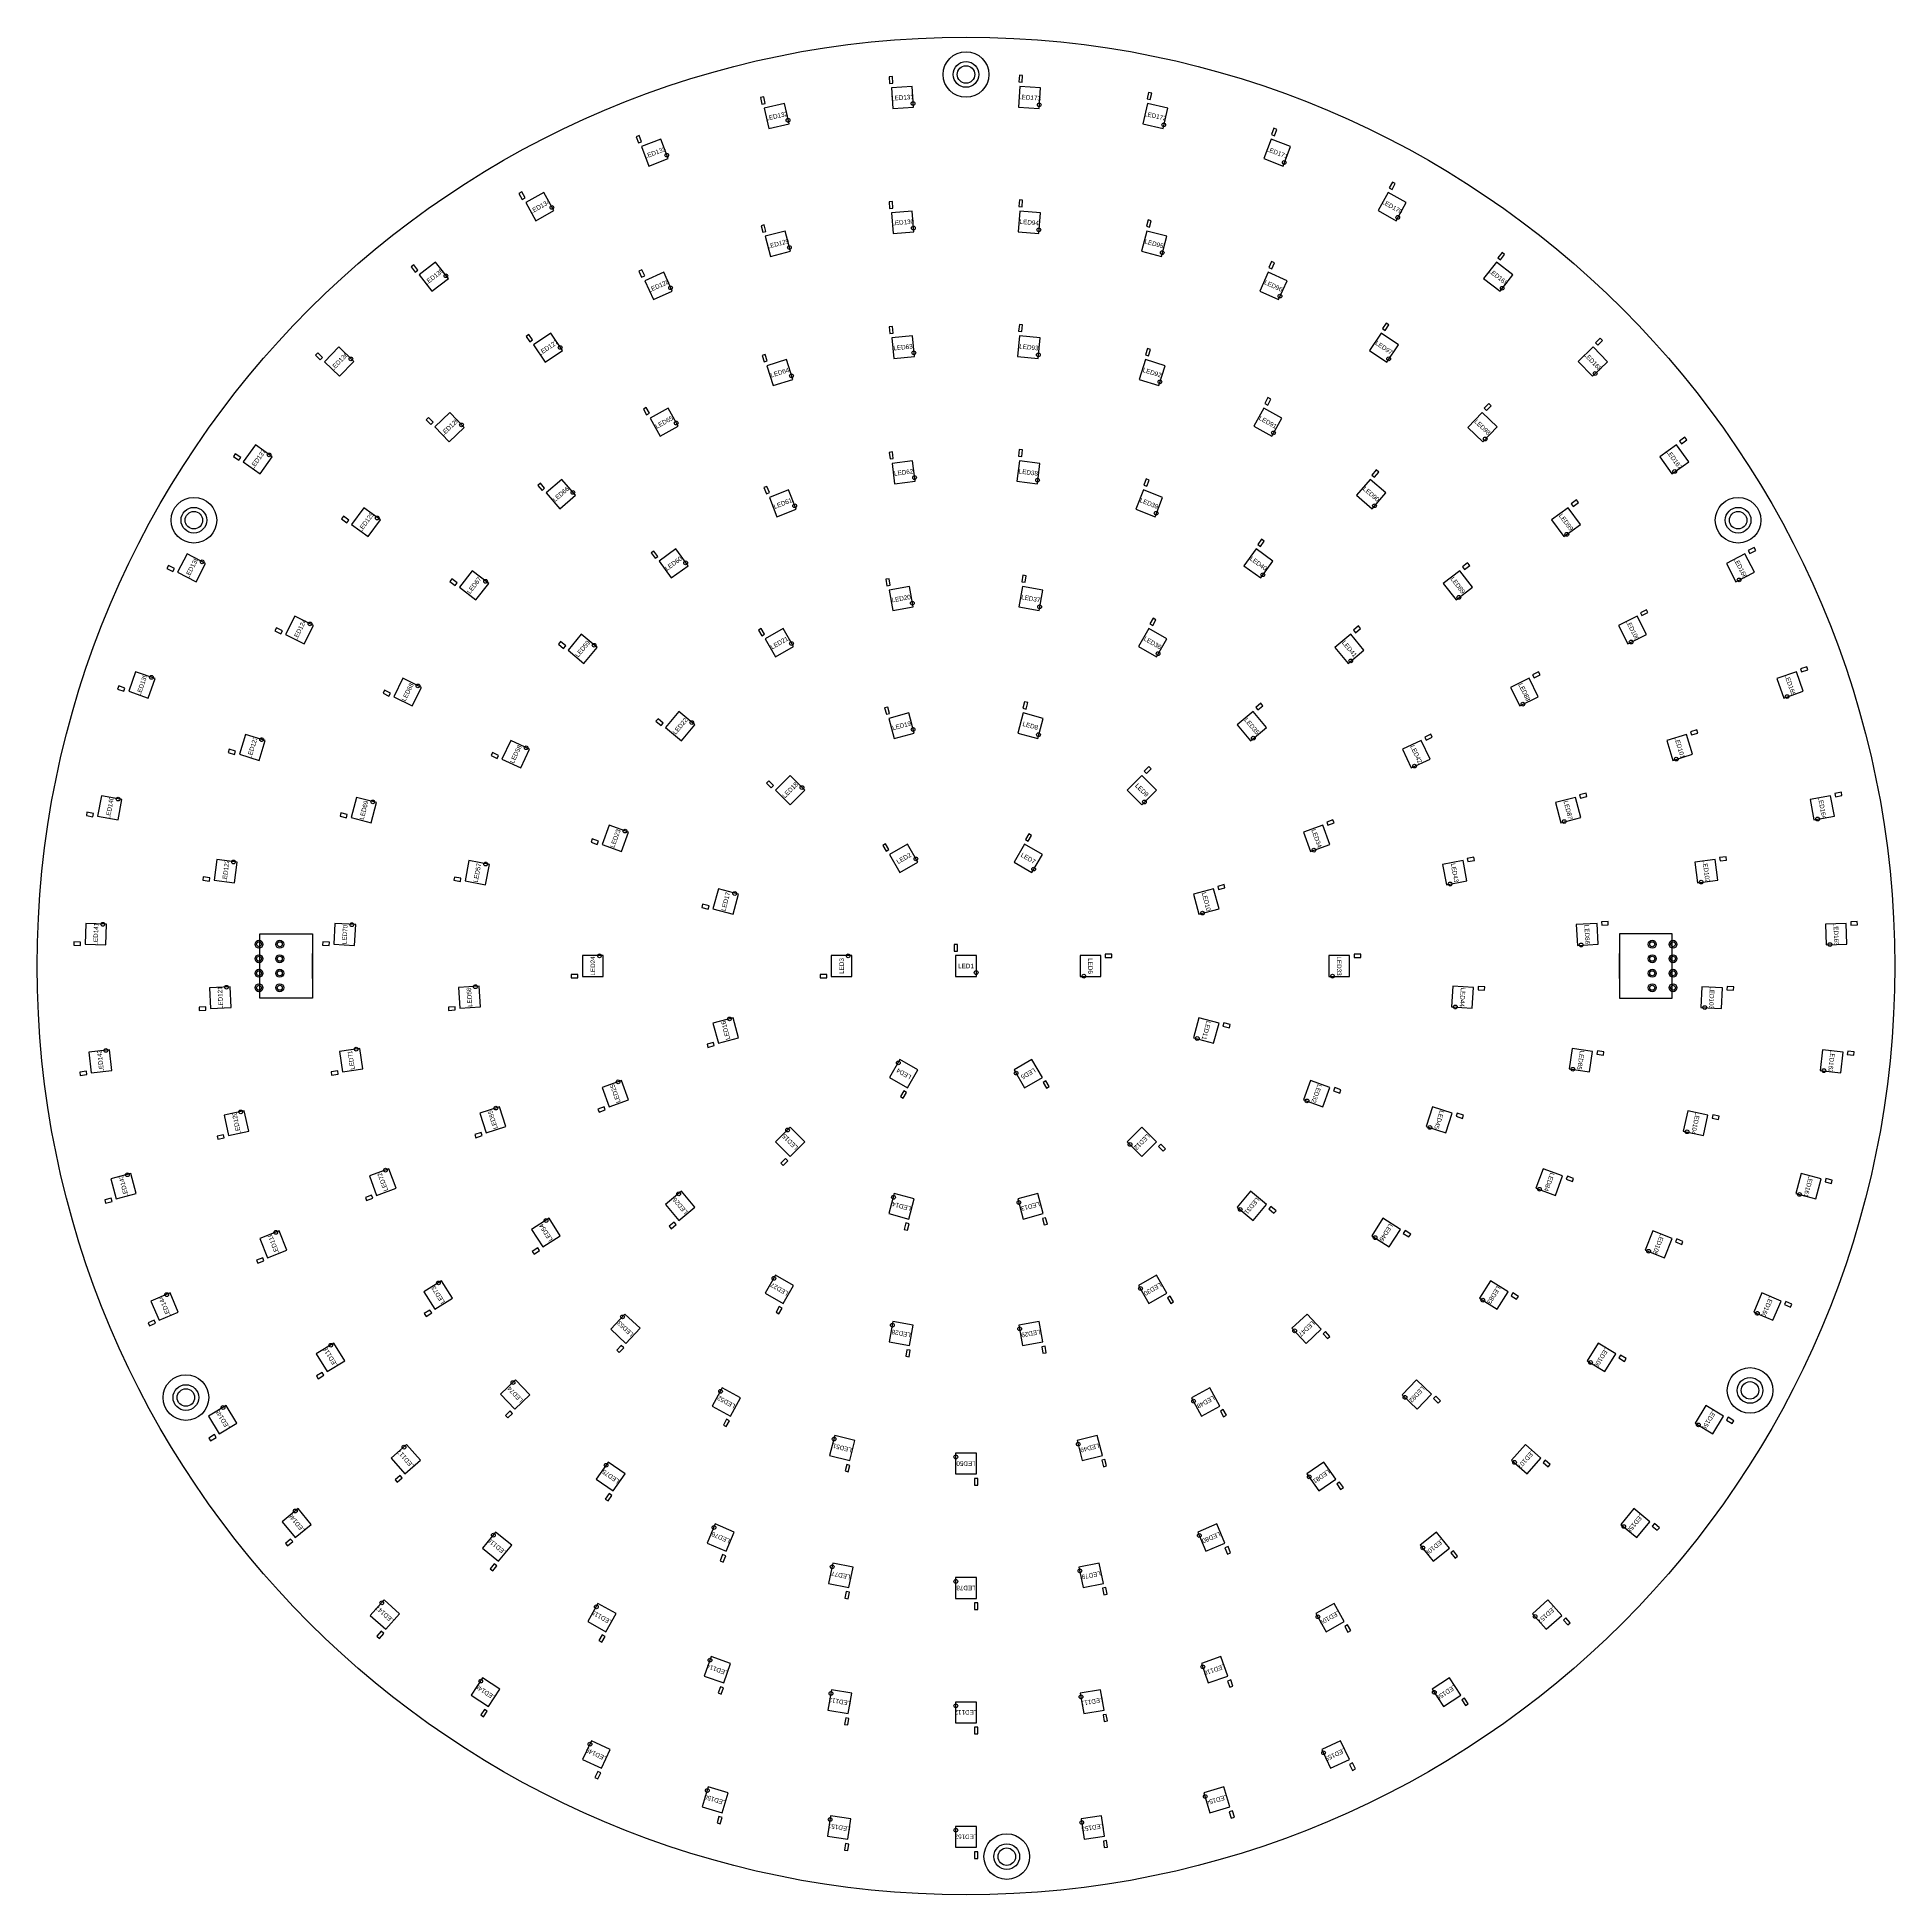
# Model space of a CAD drawing. Header units: millimetres. Extents: x -14 to 434, y -14 to 434.
import ezdxf
from ezdxf.enums import TextEntityAlignment as Align

# ---------------------------------------------------------------- set-up
doc = ezdxf.new("R2010")
doc.units = ezdxf.units.MM
for name, color, linetype in [('CAP', 30, 'Continuous'), ('LED', 7, 'Continuous'), ('LED-REF', 8, 'Continuous'), ('MOUNT', 1, 'Continuous'), ('OUTLINE', 2, 'Continuous'), ('WAGO', 3, 'Continuous')]:
    doc.layers.add(name, color=color, linetype=linetype)

msp = doc.modelspace()

# ---------------------------------------------------------------- linework, layer by layer
at = {"layer": 'CAP'}
for points in [[(192.22, 422.88), (192.11, 424.48), (191.31, 424.42), (191.43, 422.82), (192.22, 422.88)], [(223.41, 423.18), (223.52, 424.78), (222.73, 424.83), (222.61, 423.24), (223.41, 423.18)], [(161.42, 418.04), (161.07, 419.61), (160.29, 419.43), (160.64, 417.87), (161.42, 418.04)], [(254.3, 418.94), (254.65, 420.5), (253.87, 420.67), (253.52, 419.11), (254.3, 418.94)], [(131.64, 408.77), (131.07, 410.27), (130.32, 409.98), (130.89, 408.49), (131.64, 408.77)], [(284.25, 410.24), (284.82, 411.73), (284.07, 412.02), (283.5, 410.52), (284.25, 410.24)], [(312.61, 397.27), (313.39, 398.67), (312.7, 399.06), (311.91, 397.66), (312.61, 397.27)], [(103.53, 395.27), (102.75, 396.66), (102.05, 396.27), (102.84, 394.87), (103.53, 395.27)], [(192.25, 392.76), (192.11, 394.36), (191.31, 394.29), (191.45, 392.7), (192.25, 392.76)], [(223.39, 393.11), (223.52, 394.71), (222.73, 394.77), (222.59, 393.18), (223.39, 393.11)], [(254.14, 388.19), (254.54, 389.74), (253.77, 389.94), (253.37, 388.39), (254.14, 388.19)], [(161.61, 387.16), (161.21, 388.71), (160.44, 388.51), (160.84, 386.96), (161.61, 387.16)], [(338.78, 380.32), (339.76, 381.58), (339.13, 382.07), (338.15, 380.81), (338.78, 380.32)], [(77.69, 377.81), (76.71, 379.08), (76.08, 378.59), (77.06, 377.32), (77.69, 377.81)], [(132.37, 376.46), (131.71, 377.92), (130.98, 377.59), (131.64, 376.13), (132.37, 376.46)], [(283.62, 378.15), (284.28, 379.6), (283.55, 379.93), (282.89, 378.48), (283.62, 378.15)], [(192.28, 362.6), (192.12, 364.2), (191.32, 364.12), (191.49, 362.52), (192.28, 362.6)], [(223.36, 363.02), (223.52, 364.61), (222.73, 364.69), (222.56, 363.1), (223.36, 363.02)], [(310.97, 363.26), (311.87, 364.59), (311.21, 365.04), (310.31, 363.71), (310.97, 363.26)], [(105.35, 360.97), (104.45, 362.29), (103.79, 361.84), (104.69, 360.52), (105.35, 360.97)], [(253.89, 357.17), (254.37, 358.7), (253.6, 358.94), (253.12, 357.41), (253.89, 357.17)], [(362.21, 359.73), (363.36, 360.84), (362.81, 361.42), (361.65, 360.31), (362.21, 359.73)], [(54.67, 356.78), (53.51, 357.89), (52.96, 357.31), (54.11, 356.2), (54.67, 356.78)], [(161.92, 355.94), (161.44, 357.47), (160.68, 357.23), (161.16, 355.7), (161.92, 355.94)], [(282.61, 345.29), (283.39, 346.69), (282.69, 347.08), (281.91, 345.68), (282.61, 345.29)], [(335.42, 343.97), (336.53, 345.12), (335.95, 345.68), (334.84, 344.52), (335.42, 343.97)], [(81.34, 341.13), (80.23, 342.29), (79.66, 341.73), (80.76, 340.58), (81.34, 341.13)], [(133.53, 343.3), (132.75, 344.7), (132.05, 344.32), (132.83, 342.92), (133.53, 343.3)], [(382.39, 335.95), (383.69, 336.88), (383.22, 337.53), (381.92, 336.6), (382.39, 335.95)], [(34.95, 332.62), (33.65, 333.55), (33.18, 332.9), (34.48, 331.97), (34.95, 332.62)], [(192.33, 332.37), (192.13, 333.96), (191.34, 333.86), (191.54, 332.27), (192.33, 332.37)], [(223.32, 332.88), (223.52, 334.47), (222.72, 334.57), (222.52, 332.98), (223.32, 332.88)], [(253.45, 325.68), (254.04, 327.16), (253.3, 327.46), (252.71, 325.97), (253.45, 325.68)], [(308.36, 327.88), (309.4, 329.09), (308.79, 329.62), (307.75, 328.4), (308.36, 327.88)], [(108.25, 325.21), (107.21, 326.42), (106.6, 325.9), (107.65, 324.69), (108.25, 325.21)], [(162.45, 324.17), (161.86, 325.65), (161.12, 325.36), (161.71, 323.87), (162.45, 324.17)], [(61.03, 317.53), (59.74, 318.48), (59.26, 317.83), (60.55, 316.88), (61.03, 317.53)], [(356.25, 320.82), (357.54, 321.77), (357.07, 322.42), (355.78, 321.47), (356.25, 320.82)], [(135.55, 308.79), (134.61, 310.08), (133.96, 309.61), (134.9, 308.32), (135.55, 308.79)], [(280.85, 311.2), (281.79, 312.49), (281.14, 312.96), (280.2, 311.67), (280.85, 311.2)], [(398.89, 309.49), (400.31, 310.22), (399.94, 310.93), (398.52, 310.2), (398.89, 309.49)], [(18.96, 305.84), (17.54, 306.58), (17.17, 305.86), (18.59, 305.13), (18.96, 305.84)], [(330.07, 305.64), (331.33, 306.62), (330.84, 307.25), (329.58, 306.27), (330.07, 305.64)], [(87.14, 302.4), (85.88, 303.38), (85.39, 302.75), (86.65, 301.77), (87.14, 302.4)], [(191.59, 301.82), (191.31, 303.4), (190.52, 303.26), (190.8, 301.68), (191.59, 301.82)], [(224.09, 302.53), (224.37, 304.11), (223.58, 304.25), (223.31, 302.67), (224.09, 302.53)], [(372.88, 294.49), (374.31, 295.21), (373.95, 295.92), (372.52, 295.2), (372.88, 294.49)], [(45, 290.83), (43.57, 291.55), (43.21, 290.83), (44.64, 290.11), (45, 290.83)], [(161.28, 290.03), (160.48, 291.42), (159.79, 291.02), (160.59, 289.63), (161.28, 290.03)], [(254.88, 292.08), (255.68, 293.47), (254.99, 293.87), (254.19, 292.48), (254.88, 292.08)], [(303.79, 290.37), (305.02, 291.39), (304.51, 292), (303.28, 290.98), (303.79, 290.37)], [(113.32, 287.21), (112.08, 288.23), (111.58, 287.61), (112.81, 286.59), (113.32, 287.21)], [(346.86, 279.49), (348.3, 280.19), (347.94, 280.91), (346.51, 280.2), (346.86, 279.49)], [(411.36, 280.91), (412.87, 281.42), (412.61, 282.18), (411.1, 281.66), (411.36, 280.91)], [(7.04, 277.03), (5.52, 277.54), (5.27, 276.79), (6.78, 276.27), (7.04, 277.03)], [(71.05, 275.8), (69.62, 276.51), (69.27, 275.79), (70.7, 275.09), (71.05, 275.8)], [(224.34, 271.96), (224.75, 273.51), (223.98, 273.72), (223.57, 272.17), (224.34, 271.96)], [(280.24, 271.74), (281.47, 272.76), (280.96, 273.38), (279.73, 272.35), (280.24, 271.74)], [(136.84, 268.59), (135.61, 269.62), (135.1, 269.01), (136.33, 267.98), (136.84, 268.59)], [(191.42, 270.9), (191, 272.45), (190.23, 272.24), (190.65, 270.7), (191.42, 270.9)], [(320.82, 264.48), (322.27, 265.16), (321.93, 265.89), (320.48, 265.21), (320.82, 264.48)], [(384.81, 265.72), (386.34, 266.19), (386.11, 266.96), (384.58, 266.49), (384.81, 265.72)], [(33.71, 261.8), (32.18, 262.27), (31.94, 261.51), (33.47, 261.04), (33.71, 261.8)], [(97.15, 260.77), (95.7, 261.45), (95.36, 260.73), (96.81, 260.05), (97.15, 260.77)], [(253.38, 256.42), (254.51, 257.55), (253.95, 258.12), (252.82, 256.99), (253.38, 256.42)], [(163.44, 253.52), (162.31, 254.65), (161.74, 254.09), (162.87, 252.96), (163.44, 253.52)], [(358.04, 250.48), (359.59, 250.89), (359.39, 251.66), (357.84, 251.26), (358.04, 250.48)], [(419.53, 250.81), (421.11, 251.1), (420.96, 251.89), (419.39, 251.6), (419.53, 250.81)], [(-0.56, 246.78), (-2.13, 247.07), (-2.28, 246.29), (-0.7, 245.99), (-0.56, 246.78)], [(60.65, 246.52), (59.1, 246.92), (58.9, 246.14), (60.45, 245.74), (60.65, 246.52)], [(297.11, 243.94), (298.62, 244.49), (298.34, 245.24), (296.84, 244.69), (297.11, 243.94)], [(121.2, 240.09), (119.7, 240.63), (119.43, 239.88), (120.93, 239.33), (121.2, 240.09)], [(191.28, 238.07), (190.48, 239.46), (189.79, 239.06), (190.59, 237.67), (191.28, 238.07)], [(224.88, 240.12), (225.68, 241.51), (224.99, 241.91), (224.19, 240.52), (224.88, 240.12)], [(330.89, 235.17), (332.46, 235.47), (332.31, 236.26), (330.74, 235.96), (330.89, 235.17)], [(391.71, 235.35), (393.3, 235.56), (393.2, 236.35), (391.61, 236.15), (391.71, 235.35)], [(27.49, 231.29), (25.9, 231.49), (25.8, 230.7), (27.39, 230.49), (27.49, 231.29)], [(88.07, 231.15), (86.49, 231.45), (86.34, 230.66), (87.92, 230.36), (88.07, 231.15)], [(270.76, 228.44), (272.31, 228.86), (272.1, 229.63), (270.56, 229.21), (270.76, 228.44)], [(147.9, 224.48), (146.35, 224.89), (146.14, 224.12), (147.69, 223.71), (147.9, 224.48)], [(363.16, 219.83), (364.76, 219.91), (364.72, 220.71), (363.12, 220.63), (363.16, 219.83)], [(423.24, 219.85), (424.84, 219.91), (424.81, 220.71), (423.21, 220.65), (423.24, 219.85)], [(-3.67, 215.75), (-5.27, 215.81), (-5.3, 215.01), (-3.7, 214.95), (-3.67, 215.75)], [(56.35, 215.73), (54.76, 215.81), (54.71, 215.01), (56.31, 214.93), (56.35, 215.73)], [(207.81, 213.6), (207.81, 215.2), (207.01, 215.2), (207.01, 213.6), (207.81, 213.6)], [(243.46, 212.05), (245.06, 212.05), (245.06, 212.85), (243.46, 212.85), (243.46, 212.05)], [(303.46, 212.05), (305.06, 212.05), (305.06, 212.85), (303.46, 212.85), (303.46, 212.05)], [(116.26, 207.95), (114.66, 207.95), (114.66, 207.15), (116.26, 207.15), (116.26, 207.95)], [(176.26, 207.95), (174.66, 207.95), (174.66, 207.15), (176.26, 207.15), (176.26, 207.95)], [(333.34, 204.29), (334.94, 204.18), (334.99, 204.98), (333.39, 205.08), (333.34, 204.29)], [(393.38, 204.26), (394.98, 204.19), (395.01, 204.99), (393.42, 205.06), (393.38, 204.26)], [(26.51, 200.16), (24.91, 200.09), (24.95, 199.29), (26.55, 199.36), (26.51, 200.16)], [(86.63, 200.19), (85.04, 200.09), (85.09, 199.29), (86.68, 199.39), (86.63, 200.19)], [(271.82, 195.52), (273.37, 195.11), (273.58, 195.88), (272.03, 196.29), (271.82, 195.52)], [(148.96, 191.56), (147.41, 191.14), (147.62, 190.37), (149.16, 190.79), (148.96, 191.56)], [(362, 188.77), (363.58, 188.52), (363.7, 189.32), (362.12, 189.56), (362, 188.77)], [(422.4, 188.68), (423.99, 188.5), (424.08, 189.3), (422.49, 189.47), (422.4, 188.68)], [(-2.23, 184.6), (-3.82, 184.43), (-3.74, 183.63), (-2.15, 183.81), (-2.23, 184.6)], [(58.34, 184.71), (56.76, 184.47), (56.88, 183.68), (58.46, 183.92), (58.34, 184.71)], [(194.84, 179.88), (194.04, 178.49), (194.73, 178.09), (195.53, 179.48), (194.84, 179.88)], [(228.44, 181.93), (229.24, 180.54), (229.93, 180.94), (229.13, 182.33), (228.44, 181.93)], [(298.52, 179.91), (300.02, 179.37), (300.29, 180.12), (298.79, 180.67), (298.52, 179.91)], [(122.61, 176.06), (121.1, 175.51), (121.38, 174.76), (122.88, 175.31), (122.61, 176.06)], [(328.04, 173.76), (329.57, 173.26), (329.81, 174.02), (328.29, 174.52), (328.04, 173.76)], [(389.77, 173.32), (391.33, 172.99), (391.5, 173.77), (389.94, 174.11), (389.77, 173.32)], [(30.81, 169.32), (29.25, 168.98), (29.42, 168.2), (30.98, 168.53), (30.81, 169.32)], [(92.94, 169.86), (91.42, 169.36), (91.67, 168.6), (93.19, 169.09), (92.94, 169.86)], [(256.28, 166.48), (257.41, 165.35), (257.98, 165.91), (256.85, 167.04), (256.28, 166.48)], [(166.34, 163.58), (165.21, 162.45), (165.77, 161.88), (166.9, 163.01), (166.34, 163.58)], [(354.61, 158.58), (356.11, 158.02), (356.39, 158.77), (354.89, 159.33), (354.61, 158.58)], [(417.03, 157.96), (418.58, 157.55), (418.78, 158.33), (417.24, 158.73), (417.03, 157.96)], [(3.72, 153.99), (2.18, 153.59), (2.38, 152.81), (3.93, 153.22), (3.72, 153.99)], [(66.53, 154.73), (65.03, 154.18), (65.31, 153.43), (66.81, 153.98), (66.53, 154.73)], [(139.48, 148.26), (138.25, 147.24), (138.76, 146.62), (139.99, 147.65), (139.48, 148.26)], [(195.38, 148.04), (194.97, 146.49), (195.74, 146.28), (196.15, 147.83), (195.38, 148.04)], [(228.3, 149.1), (228.71, 147.55), (229.49, 147.76), (229.07, 149.3), (228.3, 149.1)], [(282.88, 151.41), (284.11, 150.38), (284.62, 150.99), (283.39, 152.02), (282.88, 151.41)], [(315.32, 145.5), (316.67, 144.65), (317.1, 145.32), (315.75, 146.18), (315.32, 145.5)], [(380.98, 143.45), (382.47, 142.85), (382.77, 143.59), (381.28, 144.19), (380.98, 143.45)], [(40.26, 139.64), (38.78, 139.04), (39.08, 138.3), (40.56, 138.9), (40.26, 139.64)], [(106.6, 142.04), (105.25, 141.18), (105.68, 140.51), (107.03, 141.37), (106.6, 142.04)], [(258.44, 129.97), (259.24, 128.58), (259.93, 128.98), (259.13, 130.37), (258.44, 129.97)], [(341.3, 130.49), (342.65, 129.64), (343.08, 130.32), (341.72, 131.17), (341.3, 130.49)], [(80.59, 127.01), (79.23, 126.17), (79.66, 125.49), (81.02, 126.33), (80.59, 127.01)], [(164.84, 127.92), (164.04, 126.53), (164.73, 126.13), (165.53, 127.52), (164.84, 127.92)], [(407.25, 128.35), (408.72, 127.72), (409.03, 128.46), (407.56, 129.08), (407.25, 128.35)], [(14.08, 124.57), (12.6, 123.95), (12.92, 123.21), (14.39, 123.84), (14.08, 124.57)], [(295.96, 121.3), (297.06, 120.14), (297.64, 120.68), (296.55, 121.85), (295.96, 121.3)], [(126.74, 118.5), (125.65, 117.33), (126.23, 116.78), (127.33, 117.95), (126.74, 118.5)], [(195.63, 117.47), (195.35, 115.89), (196.14, 115.75), (196.41, 117.33), (195.63, 117.47)], [(228.13, 118.18), (228.41, 116.6), (229.2, 116.74), (228.92, 118.32), (228.13, 118.18)], [(367.28, 115.48), (368.64, 114.64), (369.06, 115.33), (367.69, 116.16), (367.28, 115.48)], [(54.59, 111.99), (53.23, 111.15), (53.65, 110.47), (55.01, 111.31), (54.59, 111.99)], [(271.2, 102.68), (271.97, 101.27), (272.67, 101.66), (271.9, 103.06), (271.2, 102.68)], [(322.6, 105.66), (323.76, 104.56), (324.31, 105.14), (323.15, 106.24), (322.6, 105.66)], [(99.94, 102.69), (98.78, 101.59), (99.34, 101.01), (100.5, 102.11), (99.94, 102.69)], [(152.11, 100.7), (151.34, 99.3), (152.04, 98.91), (152.81, 100.32), (152.11, 100.7)], [(393.26, 100.48), (394.62, 99.64), (395.04, 100.33), (393.67, 101.16), (393.26, 100.48)], [(28.6, 96.98), (27.23, 96.14), (27.65, 95.46), (29.02, 96.29), (28.6, 96.98)], [(181.11, 89.77), (180.71, 88.22), (181.48, 88.02), (181.88, 89.57), (181.11, 89.77)], [(242.58, 90.79), (242.98, 89.24), (243.76, 89.44), (243.36, 90.99), (242.58, 90.79)], [(349.04, 90.24), (350.24, 89.18), (350.77, 89.78), (349.57, 90.84), (349.04, 90.24)], [(73.39, 87.16), (72.19, 86.1), (72.72, 85.5), (73.92, 86.56), (73.39, 87.16)], [(211.91, 86.4), (211.91, 84.8), (212.71, 84.8), (212.71, 86.4), (211.91, 86.4)], [(299.29, 85.1), (300.2, 83.79), (300.86, 84.25), (299.95, 85.56), (299.29, 85.1)], [(123.8, 82.76), (122.88, 81.45), (123.54, 80.99), (124.45, 82.3), (123.8, 82.76)], [(46.99, 71.79), (45.76, 70.77), (46.27, 70.15), (47.5, 71.18), (46.99, 71.79)], [(375.35, 74.94), (376.58, 73.92), (377.1, 74.53), (375.87, 75.56), (375.35, 74.94)], [(151.17, 68.04), (150.54, 66.57), (151.27, 66.25), (151.91, 67.72), (151.17, 68.04)], [(272.32, 69.66), (272.95, 68.19), (273.68, 68.5), (273.05, 69.97), (272.32, 69.66)], [(326.8, 68.44), (327.8, 67.2), (328.42, 67.7), (327.42, 68.94), (326.8, 68.44)], [(96.11, 65.86), (95.11, 64.62), (95.73, 64.12), (96.74, 65.36), (96.11, 65.86)], [(180.95, 59.13), (180.63, 57.56), (181.41, 57.4), (181.73, 58.97), (180.95, 59.13)], [(242.79, 59.96), (243.11, 58.39), (243.89, 58.55), (243.57, 60.12), (242.79, 59.96)], [(211.91, 56.4), (211.91, 54.8), (212.71, 54.8), (212.71, 56.4), (211.91, 56.4)], [(68.85, 49.55), (67.78, 48.36), (68.38, 47.82), (69.44, 49.01), (68.85, 49.55)], [(301.19, 50.71), (301.97, 49.32), (302.67, 49.71), (301.89, 51.1), (301.19, 50.71)], [(353.93, 52.28), (354.99, 51.09), (355.59, 51.63), (354.52, 52.82), (353.93, 52.28)], [(122.11, 48.71), (121.33, 47.32), (122.03, 46.93), (122.81, 48.32), (122.11, 48.71)], [(150.63, 36.2), (150.1, 34.7), (150.85, 34.43), (151.38, 35.94), (150.63, 36.2)], [(272.96, 37.57), (273.49, 36.06), (274.24, 36.33), (273.71, 37.84), (272.96, 37.57)], [(329.43, 32.99), (330.31, 31.65), (330.98, 32.1), (330.09, 33.43), (329.43, 32.99)], [(93.71, 30.73), (92.83, 29.39), (93.5, 28.95), (94.38, 30.29), (93.71, 30.73)], [(180.85, 28.69), (180.58, 27.12), (181.37, 26.98), (181.64, 28.56), (180.85, 28.69)], [(242.91, 29.39), (243.18, 27.81), (243.97, 27.95), (243.7, 29.52), (242.91, 29.39)], [(211.91, 26.4), (211.91, 24.8), (212.71, 24.8), (212.71, 26.4), (211.91, 26.4)], [(121.05, 15.73), (120.37, 14.28), (121.1, 13.94), (121.78, 15.39), (121.05, 15.73)], [(302.38, 17.47), (303.06, 16.02), (303.78, 16.36), (303.1, 17.81), (302.38, 17.47)], [(150.29, 4.87), (149.82, 3.33), (150.59, 3.1), (151.05, 4.64), (150.29, 4.87)], [(273.36, 6.05), (273.82, 4.51), (274.59, 4.75), (274.13, 6.28), (273.36, 6.05)], [(180.79, -1.62), (180.55, -3.21), (181.35, -3.32), (181.58, -1.74), (180.79, -1.62)], [(211.91, -3.6), (211.91, -5.2), (212.71, -5.2), (212.71, -3.6), (211.91, -3.6)], [(242.99, -1.03), (243.22, -2.61), (244.01, -2.49), (243.78, -0.91), (242.99, -1.03)]]:
    msp.add_lwpolyline(points, dxfattribs=at)
at = {"layer": 'LED'}
for points in [[(192.22, 416.76), (197.21, 417.13), (196.84, 422.12), (191.86, 421.75), (192.22, 416.76)], [(222.51, 417.13), (227.5, 416.76), (227.86, 421.75), (222.88, 422.12), (222.51, 417.13)], [(162.3, 411.99), (167.18, 413.08), (166.1, 417.96), (161.22, 416.87), (162.3, 411.99)], [(252.54, 413.08), (257.42, 411.99), (258.5, 416.87), (253.62, 417.96), (252.54, 413.08)], [(133.4, 402.92), (138.07, 404.7), (136.28, 409.37), (131.61, 407.59), (133.4, 402.92)], [(281.65, 404.7), (286.32, 402.92), (288.11, 407.59), (283.44, 409.37), (281.65, 404.7)], [(106.13, 389.73), (110.49, 392.17), (108.04, 396.53), (103.68, 394.09), (106.13, 389.73)], [(309.23, 392.17), (313.59, 389.73), (316.04, 394.09), (311.68, 396.53), (309.23, 392.17)], [(192.32, 386.65), (197.3, 387.07), (196.87, 392.05), (191.89, 391.63), (192.32, 386.65)], [(222.42, 387.07), (227.4, 386.65), (227.83, 391.63), (222.85, 392.05), (222.42, 387.07)], [(162.71, 381.14), (167.55, 382.4), (166.29, 387.24), (161.45, 385.98), (162.71, 381.14)], [(252.17, 382.4), (257.01, 381.14), (258.27, 385.98), (253.43, 387.24), (252.17, 382.4)], [(81.06, 372.71), (85.02, 375.76), (81.96, 379.72), (78.01, 376.67), (81.06, 372.71)], [(134.47, 370.71), (139.03, 372.77), (136.97, 377.33), (132.41, 375.27), (134.47, 370.71)], [(280.69, 372.77), (285.25, 370.71), (287.31, 375.27), (282.75, 377.33), (280.69, 372.77)], [(334.7, 375.76), (338.66, 372.71), (341.71, 376.67), (337.76, 379.72), (334.7, 375.76)], [(58.74, 352.22), (62.22, 355.82), (58.62, 359.29), (55.15, 355.69), (58.74, 352.22)], [(108.39, 355.66), (112.54, 358.46), (109.74, 362.6), (105.59, 359.8), (108.39, 355.66)], [(192.45, 356.49), (197.42, 357), (196.92, 361.97), (191.94, 361.46), (192.45, 356.49)], [(222.3, 357), (227.27, 356.49), (227.78, 361.46), (222.8, 361.97), (222.3, 357)], [(307.18, 358.46), (311.33, 355.66), (314.13, 359.8), (309.98, 362.6), (307.18, 358.46)], [(357.5, 355.82), (360.97, 352.22), (364.57, 355.69), (361.1, 359.29), (357.5, 355.82)], [(163.32, 349.99), (168.09, 351.48), (166.59, 356.25), (161.82, 354.76), (163.32, 349.99)], [(251.63, 351.48), (256.4, 349.99), (257.9, 354.76), (253.13, 356.25), (251.63, 351.48)], [(85.24, 336.42), (88.85, 339.88), (85.39, 343.49), (81.78, 340.03), (85.24, 336.42)], [(136.09, 337.75), (140.46, 340.18), (138.04, 344.55), (133.67, 342.12), (136.09, 337.75)], [(279.26, 340.18), (283.63, 337.75), (286.05, 342.12), (281.68, 344.55), (279.26, 340.18)], [(330.87, 339.88), (334.48, 336.42), (337.94, 340.03), (334.33, 343.49), (330.87, 339.88)], [(39.65, 328.7), (42.56, 332.77), (38.49, 335.68), (35.58, 331.61), (39.65, 328.7)], [(192.65, 326.26), (197.61, 326.89), (196.99, 331.85), (192.03, 331.22), (192.65, 326.26)], [(222.11, 326.89), (227.07, 326.26), (227.69, 331.22), (222.73, 331.85), (222.11, 326.89)], [(377.16, 332.77), (380.07, 328.7), (384.14, 331.61), (381.23, 335.68), (377.16, 332.77)], [(111.89, 320.29), (115.68, 323.55), (112.42, 327.34), (108.63, 324.08), (111.89, 320.29)], [(304.04, 323.55), (307.83, 320.29), (311.09, 324.08), (307.3, 327.34), (304.04, 323.55)], [(164.28, 318.33), (168.93, 320.17), (167.09, 324.82), (162.44, 322.98), (164.28, 318.33)], [(250.79, 320.17), (255.44, 318.33), (257.28, 322.98), (252.63, 324.82), (250.79, 320.17)], [(65.66, 313.54), (68.64, 317.56), (64.62, 320.53), (61.64, 316.51), (65.66, 313.54)], [(351.08, 317.56), (354.06, 313.54), (358.08, 316.51), (355.1, 320.53), (351.08, 317.56)], [(24.18, 302.65), (26.46, 307.1), (22.02, 309.39), (19.73, 304.94), (24.18, 302.65)], [(138.77, 303.59), (142.82, 306.53), (139.88, 310.57), (135.83, 307.64), (138.77, 303.59)], [(276.9, 306.53), (280.95, 303.59), (283.89, 307.64), (279.84, 310.57), (276.9, 306.53)], [(393.26, 307.1), (395.54, 302.65), (399.99, 304.94), (397.7, 309.39), (393.26, 307.1)], [(91.69, 298.31), (94.75, 302.26), (90.8, 305.32), (87.74, 301.37), (91.69, 298.31)], [(324.97, 302.26), (328.03, 298.31), (331.98, 301.37), (328.92, 305.32), (324.97, 302.26)], [(192.2, 295.74), (197.13, 296.6), (196.26, 301.53), (191.34, 300.66), (192.2, 295.74)], [(222.59, 296.6), (227.52, 295.74), (228.38, 300.66), (223.46, 301.53), (222.59, 296.6)], [(50.24, 287.68), (52.49, 292.14), (48.03, 294.39), (45.78, 289.93), (50.24, 287.68)], [(163.94, 284.53), (168.27, 287.03), (165.77, 291.36), (161.44, 288.86), (163.94, 284.53)], [(251.44, 287.03), (255.77, 284.53), (258.27, 288.86), (253.94, 291.36), (251.44, 287.03)], [(367.23, 292.14), (369.48, 287.68), (373.94, 289.93), (371.69, 294.39), (367.23, 292.14)], [(117.73, 282.97), (120.92, 286.82), (117.07, 290.01), (113.88, 286.16), (117.73, 282.97)], [(298.8, 286.82), (301.99, 282.97), (305.84, 286.16), (302.65, 290.01), (298.8, 286.82)], [(12.67, 274.63), (14.28, 279.36), (9.55, 280.98), (7.93, 276.25), (12.67, 274.63)], [(76.33, 272.71), (78.53, 277.2), (74.05, 279.4), (71.84, 274.92), (76.33, 272.71)], [(341.19, 277.2), (343.39, 272.71), (347.88, 274.92), (345.67, 279.4), (341.19, 277.2)], [(405.44, 279.36), (407.05, 274.63), (411.79, 276.25), (410.17, 280.98), (405.44, 279.36)], [(141.22, 264.33), (144.44, 268.16), (140.61, 271.37), (137.39, 267.54), (141.22, 264.33)], [(192.56, 264.89), (197.39, 266.19), (196.1, 271.02), (191.27, 269.72), (192.56, 264.89)], [(222.33, 266.19), (227.16, 264.89), (228.45, 269.72), (223.62, 271.02), (222.33, 266.19)], [(275.28, 268.16), (278.5, 264.33), (282.33, 267.54), (279.11, 271.37), (275.28, 268.16)], [(39.41, 259.59), (40.87, 264.37), (36.09, 265.83), (34.63, 261.05), (39.41, 259.59)], [(102.48, 257.77), (104.61, 262.29), (100.08, 264.42), (97.95, 259.9), (102.48, 257.77)], [(315.11, 262.29), (317.24, 257.77), (321.77, 259.9), (319.64, 264.42), (315.11, 262.29)], [(378.85, 264.37), (380.31, 259.59), (385.09, 261.05), (383.63, 265.83), (378.85, 264.37)], [(167.43, 248.89), (170.97, 252.43), (167.43, 255.96), (163.9, 252.43), (167.43, 248.89)], [(248.75, 252.43), (252.29, 248.89), (255.82, 252.43), (252.29, 255.96), (248.75, 252.43)], [(5.36, 245.23), (6.27, 250.15), (1.35, 251.06), (0.44, 246.14), (5.36, 245.23)], [(413.45, 250.15), (414.36, 245.23), (419.28, 246.14), (418.37, 251.06), (413.45, 250.15)], [(66.44, 244.55), (67.7, 249.39), (62.85, 250.64), (61.6, 245.8), (66.44, 244.55)], [(352.02, 249.39), (353.28, 244.55), (358.12, 245.8), (356.87, 250.64), (352.02, 249.39)], [(126.78, 237.58), (128.49, 242.28), (123.79, 243.99), (122.08, 239.29), (126.78, 237.58)], [(291.23, 242.28), (292.94, 237.58), (297.64, 239.29), (295.93, 243.99), (291.23, 242.28)], [(193.94, 232.57), (198.27, 235.07), (195.77, 239.4), (191.44, 236.9), (193.94, 232.57)], [(221.44, 235.07), (225.77, 232.57), (228.27, 236.9), (223.94, 239.4), (221.44, 235.07)], [(33.48, 230.07), (34.12, 235.03), (29.16, 235.66), (28.52, 230.7), (33.48, 230.07)], [(93.97, 229.56), (94.91, 234.47), (90, 235.41), (89.06, 230.5), (93.97, 229.56)], [(324.81, 234.47), (325.75, 229.56), (330.66, 230.5), (329.72, 235.41), (324.81, 234.47)], [(385.6, 235.03), (386.24, 230.07), (391.2, 230.7), (390.56, 235.66), (385.6, 235.03)], [(153.67, 222.47), (154.97, 227.3), (150.14, 228.59), (148.84, 223.76), (153.67, 222.47)], [(264.75, 227.3), (266.05, 222.47), (270.88, 223.76), (269.58, 228.59), (264.75, 227.3)], [(2.41, 215.08), (2.59, 220.08), (-2.41, 220.26), (-2.59, 215.26), (2.41, 215.08)], [(62.42, 214.97), (62.68, 219.97), (57.68, 220.22), (57.43, 215.23), (62.42, 214.97)], [(357.04, 219.97), (357.3, 214.97), (362.29, 215.23), (362.04, 220.22), (357.04, 219.97)], [(417.13, 220.08), (417.31, 215.08), (422.31, 215.26), (422.13, 220.26), (417.13, 220.08)], [(122.36, 207.5), (122.36, 212.5), (117.36, 212.5), (117.36, 207.5), (122.36, 207.5)], [(182.36, 207.5), (182.36, 212.5), (177.36, 212.5), (177.36, 207.5), (182.36, 207.5)], [(207.36, 207.5), (212.36, 207.5), (212.36, 212.5), (207.36, 212.5), (207.36, 207.5)], [(237.36, 212.5), (237.36, 207.5), (242.36, 207.5), (242.36, 212.5), (237.36, 212.5)], [(297.36, 212.5), (297.36, 207.5), (302.36, 207.5), (302.36, 212.5), (297.36, 212.5)], [(32.63, 199.97), (32.41, 204.96), (27.42, 204.75), (27.63, 199.76), (32.63, 199.97)], [(92.75, 200.13), (92.43, 205.12), (87.44, 204.8), (87.76, 199.81), (92.75, 200.13)], [(327.29, 205.12), (326.97, 200.13), (331.96, 199.81), (332.28, 204.8), (327.29, 205.12)], [(387.31, 204.96), (387.09, 199.97), (392.09, 199.76), (392.3, 204.75), (387.31, 204.96)], [(154.97, 192.7), (153.67, 197.53), (148.84, 196.24), (150.14, 191.41), (154.97, 192.7)], [(266.05, 197.53), (264.75, 192.7), (269.58, 191.41), (270.88, 196.24), (266.05, 197.53)], [(3.88, 184.82), (3.33, 189.79), (-1.64, 189.24), (-1.09, 184.27), (3.88, 184.82)], [(64.44, 185.19), (63.68, 190.14), (58.74, 189.38), (59.5, 184.44), (64.44, 185.19)], [(356.04, 190.14), (355.28, 185.19), (360.22, 184.44), (360.98, 189.38), (356.04, 190.14)], [(416.39, 189.79), (415.84, 184.82), (420.81, 184.27), (421.36, 189.24), (416.39, 189.79)], [(198.27, 184.93), (193.94, 187.43), (191.44, 183.1), (195.77, 180.6), (198.27, 184.93)], [(225.77, 187.43), (221.44, 184.93), (223.94, 180.6), (228.27, 183.1), (225.77, 187.43)], [(128.49, 177.72), (126.78, 182.42), (122.08, 180.71), (123.79, 176.01), (128.49, 177.72)], [(292.94, 182.42), (291.23, 177.72), (295.93, 176.01), (297.64, 180.71), (292.94, 182.42)], [(36.87, 170.16), (35.82, 175.05), (30.93, 173.99), (31.98, 169.11), (36.87, 170.16)], [(98.88, 171.31), (97.34, 176.07), (92.58, 174.52), (94.13, 169.77), (98.88, 171.31)], [(322.38, 176.07), (320.84, 171.31), (325.59, 169.77), (327.14, 174.52), (322.38, 176.07)], [(383.9, 175.05), (382.85, 170.16), (387.74, 169.11), (388.79, 173.99), (383.9, 175.05)], [(170.97, 167.57), (167.43, 171.11), (163.9, 167.57), (167.43, 164.04), (170.97, 167.57)], [(252.29, 171.11), (248.75, 167.57), (252.29, 164.04), (255.82, 167.57), (252.29, 171.11)], [(9.74, 155.1), (8.47, 159.94), (3.64, 158.67), (4.9, 153.83), (9.74, 155.1)], [(72.41, 156.43), (70.67, 161.12), (65.98, 159.38), (67.72, 154.69), (72.41, 156.43)], [(349.05, 161.12), (347.31, 156.43), (352, 154.69), (353.74, 159.38), (349.05, 161.12)], [(411.25, 159.94), (409.98, 155.1), (414.82, 153.83), (416.08, 158.67), (411.25, 159.94)], [(144.44, 151.84), (141.22, 155.67), (137.39, 152.46), (140.61, 148.63), (144.44, 151.84)], [(197.39, 153.81), (192.56, 155.11), (191.27, 150.28), (196.1, 148.98), (197.39, 153.81)], [(227.16, 155.11), (222.33, 153.81), (223.62, 148.98), (228.45, 150.28), (227.16, 155.11)], [(278.5, 155.67), (275.28, 151.84), (279.11, 148.63), (282.33, 152.46), (278.5, 155.67)], [(111.99, 144.93), (109.31, 149.15), (105.09, 146.47), (107.77, 142.25), (111.99, 144.93)], [(310.41, 149.15), (307.73, 144.93), (311.95, 142.25), (314.63, 146.47), (310.41, 149.15)], [(46.09, 141.5), (44.23, 146.14), (39.59, 144.27), (41.45, 139.63), (46.09, 141.5)], [(375.49, 146.14), (373.63, 141.5), (378.27, 139.63), (380.13, 144.27), (375.49, 146.14)], [(168.27, 132.97), (163.94, 135.47), (161.44, 131.14), (165.77, 128.64), (168.27, 132.97)], [(255.77, 135.47), (251.44, 132.97), (253.94, 128.64), (258.27, 131.14), (255.77, 135.47)], [(19.87, 126.54), (17.91, 131.15), (13.31, 129.19), (15.26, 124.59), (19.87, 126.54)], [(86.01, 129.86), (83.36, 134.1), (79.12, 131.45), (81.76, 127.21), (86.01, 129.86)], [(336.36, 134.1), (333.71, 129.86), (337.96, 127.21), (340.6, 131.45), (336.36, 134.1)], [(401.81, 131.15), (399.85, 126.54), (404.46, 124.59), (406.41, 129.19), (401.81, 131.15)], [(131.25, 122.63), (127.6, 126.06), (124.18, 122.41), (127.83, 118.99), (131.25, 122.63)], [(292.12, 126.06), (288.47, 122.63), (291.89, 118.99), (295.54, 122.41), (292.12, 126.06)], [(197.13, 123.4), (192.2, 124.26), (191.34, 119.34), (196.26, 118.47), (197.13, 123.4)], [(227.52, 124.26), (222.59, 123.4), (223.46, 118.47), (228.38, 119.34), (227.52, 124.26)], [(60.02, 114.81), (57.4, 119.06), (53.15, 116.44), (55.77, 112.19), (60.02, 114.81)], [(362.32, 119.06), (359.7, 114.81), (363.95, 112.19), (366.57, 116.44), (362.32, 119.06)], [(104.68, 106.57), (101.23, 110.19), (97.61, 106.74), (101.05, 103.12), (104.68, 106.57)], [(155.44, 105.83), (151.06, 108.24), (148.65, 103.86), (153.04, 101.45), (155.44, 105.83)], [(268.66, 108.24), (264.28, 105.83), (266.68, 101.45), (271.07, 103.86), (268.66, 108.24)], [(318.49, 110.19), (315.04, 106.57), (318.67, 103.12), (322.11, 106.74), (318.49, 110.19)], [(34.04, 99.77), (31.44, 104.04), (27.17, 101.43), (29.77, 97.17), (34.04, 99.77)], [(388.28, 104.04), (385.68, 99.77), (389.95, 97.17), (392.55, 101.43), (388.28, 104.04)], [(78.27, 90.85), (74.96, 94.61), (71.21, 91.3), (74.51, 87.55), (78.27, 90.85)], [(183.06, 95.57), (178.22, 96.81), (176.97, 91.97), (181.82, 90.73), (183.06, 95.57)], [(241.5, 96.81), (236.66, 95.57), (237.9, 90.73), (242.75, 91.97), (241.5, 96.81)], [(344.76, 94.61), (341.45, 90.85), (345.21, 87.55), (348.51, 91.3), (344.76, 94.61)], [(127.65, 87.51), (123.55, 90.37), (120.69, 86.26), (124.79, 83.41), (127.65, 87.51)], [(212.36, 92.5), (207.36, 92.5), (207.36, 87.5), (212.36, 87.5), (212.36, 92.5)], [(296.17, 90.37), (292.07, 87.51), (294.93, 83.41), (299.03, 86.26), (296.17, 90.37)], [(51.96, 75.35), (48.77, 79.19), (44.92, 75.99), (48.12, 72.15), (51.96, 75.35)], [(370.95, 79.19), (367.76, 75.35), (371.6, 72.15), (374.8, 75.99), (370.95, 79.19)], [(100.3, 70.33), (96.41, 73.47), (93.26, 69.58), (97.15, 66.44), (100.3, 70.33)], [(153.99, 73.47), (149.4, 75.44), (147.42, 70.84), (152.02, 68.87), (153.99, 73.47)], [(270.32, 75.44), (265.73, 73.47), (267.7, 68.87), (272.3, 70.84), (270.32, 75.44)], [(323.31, 73.47), (319.42, 70.33), (322.56, 66.44), (326.46, 69.58), (323.31, 73.47)], [(182.62, 65.02), (177.72, 66.02), (176.71, 61.12), (181.61, 60.12), (182.62, 65.02)], [(242, 66.02), (237.1, 65.02), (238.11, 60.12), (243.01, 61.12), (242, 66.02)], [(212.36, 62.5), (207.36, 62.5), (207.36, 57.5), (212.36, 57.5), (212.36, 62.5)], [(73.25, 53.79), (69.53, 57.13), (66.19, 53.4), (69.92, 50.07), (73.25, 53.79)], [(125.48, 53.82), (121.11, 56.26), (118.67, 51.89), (123.04, 49.46), (125.48, 53.82)], [(298.61, 56.26), (294.24, 53.82), (296.68, 49.46), (301.05, 51.89), (298.61, 56.26)], [(350.19, 57.13), (346.47, 53.79), (349.8, 50.07), (353.53, 53.4), (350.19, 57.13)], [(153.08, 41.81), (148.37, 43.47), (146.7, 38.76), (151.42, 37.09), (153.08, 41.81)], [(271.35, 43.47), (266.64, 41.81), (268.3, 37.09), (273.02, 38.76), (271.35, 43.47)], [(97.45, 35.57), (93.28, 38.32), (90.52, 34.15), (94.69, 31.4), (97.45, 35.57)], [(326.44, 38.32), (322.27, 35.57), (325.03, 31.4), (329.2, 34.15), (326.44, 38.32)], [(182.33, 34.63), (177.4, 35.48), (176.55, 30.55), (181.48, 29.7), (182.33, 34.63)], [(212.36, 32.5), (207.36, 32.5), (207.36, 27.5), (212.36, 27.5), (212.36, 32.5)], [(242.32, 35.48), (237.39, 34.63), (238.24, 29.7), (243.17, 30.55), (242.32, 35.48)], [(124.05, 21.06), (119.52, 23.18), (117.4, 18.65), (121.93, 16.53), (124.05, 21.06)], [(300.2, 23.18), (295.67, 21.06), (297.79, 16.53), (302.32, 18.65), (300.2, 23.18)], [(152.47, 10.58), (147.69, 12.02), (146.24, 7.23), (151.03, 5.79), (152.47, 10.58)], [(272.03, 12.02), (267.25, 10.58), (268.69, 5.79), (273.47, 7.23), (272.03, 12.02)], [(182.12, 4.35), (177.17, 5.08), (176.45, 0.13), (181.39, -0.6), (182.12, 4.35)], [(242.55, 5.08), (237.6, 4.35), (238.33, -0.6), (243.27, 0.13), (242.55, 5.08)], [(212.36, 2.5), (207.36, 2.5), (207.36, -2.5), (212.36, -2.5), (212.36, 2.5)]]:
    msp.add_lwpolyline(points, dxfattribs=at)
for centre in [(197.09, 418.02), (227.52, 417.67), (166.94, 413.95), (257.56, 412.88), (137.7, 405.52), (286.6, 403.77), (110, 392.93), (313.99, 390.54), (197.17, 387.97), (227.43, 387.55), (167.28, 383.26), (257.18, 382.03), (84.43, 376.45), (138.61, 373.57), (285.58, 371.55), (339.17, 373.45), (111.99, 359.18), (61.53, 356.41), (197.28, 357.89), (227.31, 357.39), (311.79, 356.43), (167.77, 352.33), (256.62, 350.86), (361.59, 352.88), (88.19, 340.49), (139.98, 340.94), (284.02, 338.56), (335.07, 337.1), (41.8, 333.25), (197.45, 327.77), (227.13, 327.16), (380.77, 329.27), (115.06, 324.2), (67.88, 318.05), (168.55, 320.99), (255.72, 319.18), (308.38, 321), (354.75, 314.11), (25.64, 307.47), (142.25, 307.23), (281.44, 304.35), (94.01, 302.77), (396.32, 303.11), (196.92, 297.48), (227.62, 296.63), (328.71, 298.9), (51.66, 292.5), (120.19, 287.36), (167.78, 287.78), (370.26, 288.13), (256.18, 285.33), (302.65, 283.58), (13.41, 279.61), (77.7, 277.55), (344.17, 273.15), (407.89, 274.97), (143.72, 268.7), (40, 264.58), (197.11, 267.04), (227.34, 265.78), (279.15, 264.95), (103.77, 262.63), (381.16, 259.9), (318.03, 258.2), (170.3, 253.03), (5.37, 250.26), (66.81, 249.57), (252.89, 249.56), (127.63, 242.54), (354.14, 244.83), (415.24, 245.44), (293.77, 237.93), (33.22, 235.09), (94.02, 234.59), (197.78, 235.82), (226.18, 233.37), (326.62, 229.78), (387.13, 230.23), (154.08, 227.48), (1.69, 220.06), (61.77, 219.96), (266.9, 222.75), (358.19, 215.07), (418.21, 215.16), (121.46, 212.45), (181.46, 212.45), (212.31, 208.4), (238.26, 207.55), (298.26, 207.55), (31.52, 204.88), (91.54, 205.01), (152.82, 197.25), (327.87, 200.12), (388, 199.98), (265.64, 192.52), (2.44, 189.64), (62.8, 189.95), (193.54, 186.63), (221.94, 184.18), (356.18, 185.11), (416.74, 184.77), (125.95, 182.07), (34.95, 174.81), (96.5, 175.74), (292.09, 177.46), (166.83, 170.44), (321.71, 171.08), (383.74, 170.02), (249.42, 166.97), (7.62, 159.66), (69.85, 160.76), (140.57, 155.05), (192.38, 154.22), (222.61, 152.96), (348.17, 156.16), (410.86, 154.92), (108.58, 148.63), (276, 151.3), (43.41, 145.76), (308.52, 144.49), (374.48, 141.21), (163.54, 134.67), (17.1, 130.75), (82.63, 133.58), (251.94, 132.22), (127.02, 125.37), (334.5, 129.42), (400.7, 126.24), (192.1, 123.37), (222.8, 122.52), (289.12, 122.01), (56.66, 118.55), (360.49, 114.38), (100.61, 109.53), (150.67, 107.43), (30.69, 103.53), (264.75, 105.06), (315.73, 105.98), (386.47, 99.34), (74.32, 93.97), (178.04, 95.93), (236.93, 94.71), (123.07, 89.6), (207.41, 91.6), (342.16, 90.3), (292.63, 86.8), (48.11, 78.58), (95.88, 72.74), (149.09, 74.59), (266.13, 72.66), (368.48, 74.81), (320.03, 69.66), (177.59, 65.13), (237.33, 64.14), (207.41, 61.6), (68.97, 56.42), (120.72, 55.45), (294.73, 53.06), (347.1, 53.15), (148.12, 42.61), (266.98, 40.97), (92.83, 37.55), (177.3, 34.58), (207.41, 31.6), (237.59, 33.75), (322.8, 34.84), (119.18, 22.34), (296.1, 20.26), (147.47, 11.14), (267.55, 9.73), (177.09, 4.18), (207.41, 1.6), (237.78, 3.46)]:
    msp.add_circle(centre, 0.45, dxfattribs=at)
at = {"layer": 'MOUNT'}
for centre, radius in [((209.86, 425), 5.5), ((209.86, 425), 3.1), ((209.86, 425), 2.11), ((23.66, 317.5), 5.5), ((396.06, 317.5), 5.5), ((23.66, 317.5), 3.1), ((23.66, 317.5), 2.11), ((396.06, 317.5), 3.1), ((396.06, 317.5), 2.11), ((398.94, 107.65), 5.5), ((21.73, 105.93), 5.5), ((21.73, 105.93), 3.1), ((21.73, 105.93), 2.11), ((398.94, 107.65), 3.1), ((398.94, 107.65), 2.11), ((219.69, -4.78), 5.5), ((219.69, -4.78), 3.1), ((219.69, -4.78), 2.11)]:
    msp.add_circle(centre, radius, dxfattribs=at)
at = {"layer": 'OUTLINE'}
msp.add_circle((209.86, 210), 224, dxfattribs=at)
at = {"layer": 'WAGO'}
for p, q in [((52.26, 207), (52.26, 213)), ((367.46, 207), (367.46, 213))]:
    msp.add_line(p, q, dxfattribs=at)
for points in [[(39.56, 202.25), (39.56, 217.75), (52.26, 217.75), (52.26, 202.25), (39.56, 202.25)], [(380.16, 202.25), (380.16, 217.75), (367.46, 217.75), (367.46, 202.25), (380.16, 202.25)]]:
    msp.add_lwpolyline(points, dxfattribs=at)
for centre, radius in [((39.36, 215.25), 0.95), ((39.36, 215.25), 0.6), ((44.36, 215.25), 0.95), ((44.36, 215.25), 0.6), ((375.36, 215.25), 0.95), ((375.36, 215.25), 0.6), ((380.36, 215.25), 0.95), ((380.36, 215.25), 0.6), ((39.36, 211.75), 0.95), ((39.36, 211.75), 0.6), ((44.36, 211.75), 0.95), ((44.36, 211.75), 0.6), ((375.36, 211.75), 0.95), ((375.36, 211.75), 0.6), ((380.36, 211.75), 0.95), ((380.36, 211.75), 0.6), ((39.36, 208.25), 0.95), ((39.36, 208.25), 0.6), ((44.36, 208.25), 0.95), ((44.36, 208.25), 0.6), ((375.36, 208.25), 0.95), ((375.36, 208.25), 0.6), ((380.36, 208.25), 0.95), ((380.36, 208.25), 0.6), ((39.36, 204.75), 0.95), ((39.36, 204.75), 0.6), ((44.36, 204.75), 0.95), ((44.36, 204.75), 0.6), ((375.36, 204.75), 0.95), ((375.36, 204.75), 0.6), ((380.36, 204.75), 0.95), ((380.36, 204.75), 0.6)]:
    msp.add_circle(centre, radius, dxfattribs=at)

# ---------------------------------------------------------------- texts
at = {"layer": 'LED-REF'}
for s, rotation, p in [('LED131', 4.186, (194.53, 419.44)), ('LED173', 355.814, (225.19, 419.44)), ('LED132', 12.558, (164.2, 414.98)), ('LED172', 347.442, (255.52, 414.98)), ('LED133', 20.93, (134.84, 406.14)), ('LED171', 339.07, (284.88, 406.14)), ('LED134', 29.302, (107.08, 393.13)), ('LED170', 330.698, (312.64, 393.13)), ('LED130', 4.865, (194.59, 389.35)), ('LED94', 355.135, (225.12, 389.35)), ('LED129', 14.595, (164.5, 384.19)), ('LED95', 345.405, (255.22, 384.19)), ('LED135', 37.674, (81.51, 376.21)), ('LED169', 322.326, (338.21, 376.21)), ('LED128', 24.324, (135.72, 374.02)), ('LED96', 335.676, (284, 374.02)), ('LED127', 34.054, (109.06, 359.13)), ('LED63', 5.806, (194.68, 359.23)), ('LED93', 354.194, (225.04, 359.23)), ('LED97', 325.946, (310.66, 359.13)), ('LED136', 46.047, (58.68, 355.76)), ('LED64', 17.419, (164.96, 353.12)), ('LED92', 342.581, (254.76, 353.12)), ('LED168', 313.953, (361.04, 355.76)), ('LED126', 43.784, (85.31, 339.95)), ('LED65', 29.032, (137.06, 341.15)), ('LED91', 330.968, (282.66, 341.15)), ('LED98', 316.216, (334.41, 339.95)), ('LED137', 54.419, (39.07, 332.19)), ('LED167', 305.581, (380.65, 332.19)), ('LED62', 7.2, (194.82, 329.05)), ('LED38', 352.8, (224.9, 329.05)), ('LED66', 40.645, (112.15, 323.81)), ('LED61', 21.6, (165.69, 321.57)), ('LED39', 338.4, (254.03, 321.57)), ('LED90', 319.355, (307.57, 323.81)), ('LED125', 53.514, (65.14, 317.03)), ('LED99', 306.486, (354.58, 317.03)), ('LED138', 62.791, (23.1, 306.02)), ('LED60', 36, (139.33, 307.08)), ('LED40', 324, (280.39, 307.08)), ('LED166', 297.209, (396.62, 306.02)), ('LED67', 52.258, (91.24, 301.82)), ('LED89', 307.742, (328.48, 301.82)), ('LED20', 10, (194.23, 298.63)), ('LED37', 350, (225.49, 298.63)), ('LED124', 63.243, (49.13, 291.04)), ('LED100', 296.757, (370.59, 291.04)), ('LED59', 50.4, (117.4, 286.49)), ('LED21', 30, (164.86, 287.94)), ('LED36', 330, (254.86, 287.94)), ('LED41', 309.6, (302.32, 286.49)), ('LED139', 71.163, (11.11, 277.8)), ('LED68', 63.871, (75.19, 276.06)), ('LED88', 296.129, (344.53, 276.06)), ('LED165', 288.837, (408.61, 277.8)), ('LED22', 50, (140.92, 267.85)), ('LED19', 15, (194.33, 267.96)), ('LED8', 345, (225.39, 267.96)), ('LED35', 310, (278.8, 267.85)), ('LED123', 72.973, (37.75, 262.71)), ('LED101', 287.027, (381.97, 262.71)), ('LED58', 64.8, (101.28, 261.09)), ('LED42', 295.2, (318.44, 261.09)), ('LED18', 45, (167.43, 252.43)), ('LED9', 315, (252.29, 252.43)), ('LED140', 79.535, (3.35, 248.14)), ('LED69', 75.484, (64.65, 247.6)), ('LED87', 284.516, (355.07, 247.6)), ('LED164', 280.465, (416.37, 248.14)), ('LED23', 70, (125.29, 240.78)), ('LED34', 290, (294.43, 240.78)), ('LED122', 82.703, (31.32, 232.86)), ('LED57', 79.2, (91.99, 232.49)), ('LED2', 30, (194.86, 235.98)), ('LED7', 330, (224.86, 235.98)), ('LED43', 280.8, (327.73, 232.49)), ('LED102', 277.297, (388.4, 232.86)), ('LED17', 75, (151.9, 225.53)), ('LED10', 285, (267.82, 225.53)), ('LED141', 87.907, (0, 217.67)), ('LED70', 87.097, (60.05, 217.6)), ('LED86', 272.903, (359.67, 217.6)), ('LED163', 272.093, (419.72, 217.67)), ('LED24', 90, (119.86, 210)), ('LED3', 90, (179.86, 210)), ('LED6', 270, (239.86, 210)), ('LED33', 270, (299.86, 210)), ('LED121', 92.432, (30.02, 202.36)), ('LED56', 93.6, (90.1, 202.47)), ('LED44', 266.4, (329.62, 202.47)), ('LED103', 267.568, (389.7, 202.36)), ('LED16', 105, (151.9, 194.47)), ('LED11', 255, (267.82, 194.47)), ('LED142', 96.279, (1.12, 187.03)), ('LED71', 98.71, (61.59, 187.29)), ('LED85', 261.29, (358.13, 187.29)), ('LED162', 263.721, (418.6, 187.03)), ('LED4', 150, (194.86, 184.02)), ('LED5', 210, (224.86, 184.02)), ('LED25', 110, (125.29, 179.22)), ('LED32', 250, (294.43, 179.22)), ('LED55', 108, (95.73, 172.92)), ('LED45', 252, (323.99, 172.92)), ('LED120', 102.162, (33.9, 172.08)), ('LED104', 257.838, (385.82, 172.08)), ('LED15', 135, (167.43, 167.57)), ('LED12', 225, (252.29, 167.57)), ('LED143', 104.651, (6.69, 156.88)), ('LED72', 110.323, (69.2, 157.9)), ('LED84', 249.677, (350.52, 157.9)), ('LED161', 255.349, (413.03, 156.88)), ('LED26', 130, (140.92, 152.15)), ('LED14', 165, (194.33, 152.04)), ('LED13', 195, (225.39, 152.04)), ('LED31', 230, (278.8, 152.15)), ('LED119', 111.892, (42.84, 142.89)), ('LED54', 122.4, (108.54, 145.7)), ('LED46', 237.6, (311.18, 145.7)), ('LED105', 248.108, (376.88, 142.89)), ('LED144', 113.023, (16.59, 127.87)), ('LED73', 121.935, (82.56, 130.66)), ('LED27', 150, (164.86, 132.06)), ('LED30', 210, (254.86, 132.06)), ('LED83', 238.065, (337.16, 130.66)), ('LED160', 246.977, (403.13, 127.87)), ('LED53', 136.8, (127.71, 122.52)), ('LED28', 170, (194.23, 121.37)), ('LED29', 190, (225.49, 121.37)), ('LED47', 223.2, (292.01, 122.52)), ('LED118', 121.622, (56.58, 115.62)), ('LED106', 238.378, (363.14, 115.62)), ('LED74', 133.548, (101.14, 106.66)), ('LED82', 226.452, (318.58, 106.66)), ('LED52', 151.2, (152.05, 104.84)), ('LED48', 208.8, (267.67, 104.84)), ('LED159', 238.605, (389.11, 100.6)), ('LED145', 121.395, (30.61, 100.6)), ('LED51', 165.6, (180.02, 93.77)), ('LED49', 194.4, (239.7, 93.77)), ('LED117', 131.351, (74.74, 91.08)), ('LED50', 180, (209.86, 90)), ('LED107', 228.649, (344.98, 91.08)), ('LED75', 145.161, (124.17, 86.89)), ('LED81', 214.839, (295.55, 86.89)), ('LED146', 129.767, (48.44, 75.67)), ('LED158', 230.233, (371.28, 75.67)), ('LED116', 141.081, (96.78, 69.95)), ('LED76', 156.774, (150.71, 72.16)), ('LED80', 203.226, (269.01, 72.16)), ('LED108', 218.919, (322.94, 69.95)), ('LED77', 168.387, (179.67, 63.07)), ('LED79', 191.613, (240.05, 63.07)), ('LED78', 180, (209.86, 60)), ('LED147', 138.14, (69.72, 53.6)), ('LED115', 150.811, (122.07, 52.86)), ('LED109', 209.189, (297.64, 52.86)), ('LED157', 221.86, (350, 53.6)), ('LED114', 160.541, (149.89, 40.28)), ('LED110', 199.459, (269.83, 40.28)), ('LED148', 146.512, (93.99, 34.86)), ('LED156', 213.488, (325.73, 34.86)), ('LED113', 170.27, (179.44, 32.59)), ('LED111', 189.73, (240.28, 32.59)), ('LED112', 180, (209.86, 30)), ('LED149', 154.884, (120.72, 19.86)), ('LED155', 205.116, (299, 19.86)), ('LED150', 163.256, (149.36, 8.9)), ('LED154', 196.744, (270.36, 8.9)), ('LED151', 171.628, (179.28, 2.24)), ('LED152', 180, (209.86, 0)), ('LED153', 188.372, (240.44, 2.24))]:
    msp.add_text(s, height=1.1, rotation=rotation, dxfattribs=at).set_placement(p, align=Align.MIDDLE_CENTER)
msp.add_text('LED1', height=1.1, dxfattribs=at).set_placement((209.86, 210), align=Align.MIDDLE_CENTER)

doc.saveas('drawing.dxf')
